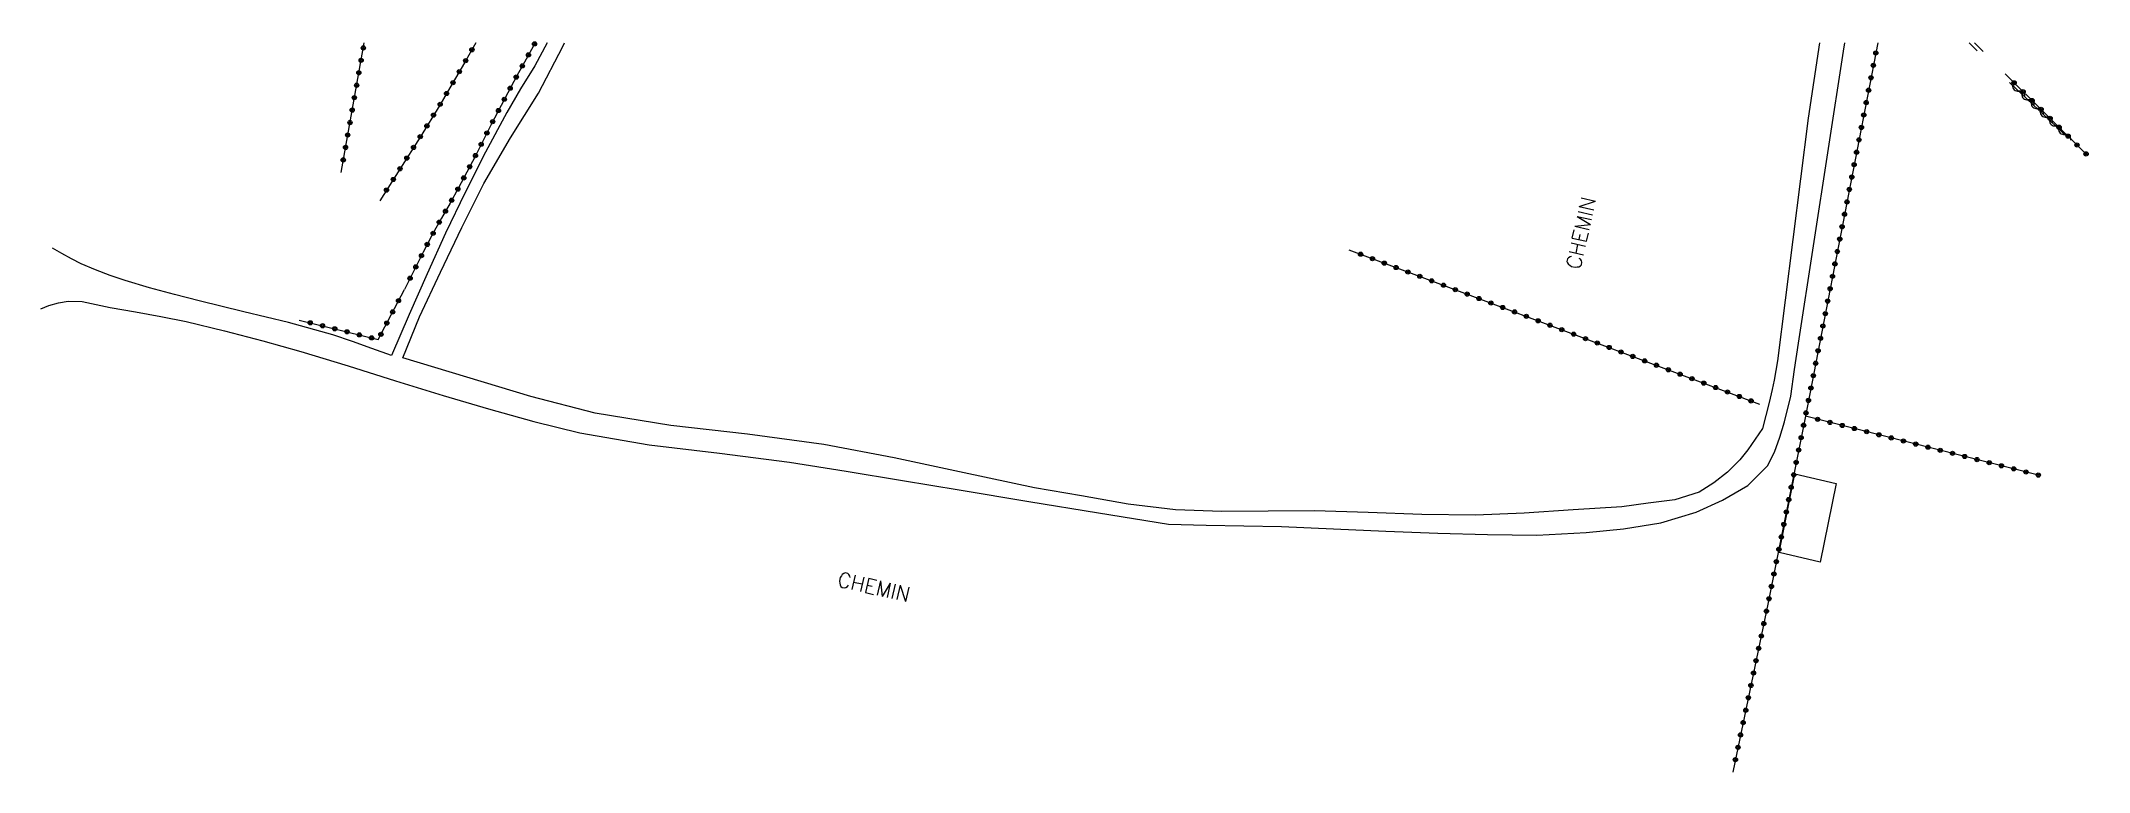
# Model space of a CAD drawing. Header units: millimetres. Extents: x 124000 to 124980, y 124000 to 125000.
# Drawn here: x 124577.5 to 124820.5, y 124913.5 to 125000.2 of the extents above; entities that cross this region are included whole.
import ezdxf
from ezdxf.enums import TextEntityAlignment as Align

# ---------------------------------------------------------------- set-up
doc = ezdxf.new("R2010")
doc.units = ezdxf.units.MM
doc.layers.get('0').update_dxf_attribs({"linetype": 'CONTINUOUS'})
for name, color, linetype in [('W0071', 7, 'CONTINUOUS'), ('W0104', 1, 'CONTINUOUS'), ('W0310', 3, 'CONTINUOUS'), ('W0323', 7, 'CONTINUOUS'), ('W0989', 7, 'CONTINUOUS')]:
    doc.layers.add(name, color=color, linetype=linetype)
doc.styles.get("Standard").update_dxf_attribs({"font": 'romans.shx', "width": 0.85})

msp = doc.modelspace()

# ---------------------------------------------------------------- texts
at = {"layer": 'W0989'}
for rotation, p in [(77.3423, (124759.3, 124973.21)), (347.3423, (124672.1, 124936.39))]:
    msp.add_text('CHEMIN', height=1.75, rotation=rotation, dxfattribs=at).set_placement(p, align=Align.MIDDLE_LEFT)

# ---------------------------------------------------------------- blocks, each defined once
blk = doc.blocks.new('t323o')
at = {"color": 0, "linetype": 'Continuous'}
for radius in [0.25, 0.15]:
    blk.add_circle((0, 0), radius, dxfattribs=at)
blk = doc.blocks.new('t310o')
at = {"color": 0, "linetype": 'Continuous'}
for centre, start, end in [((-0.5, 0.38), 216.8699, 323.1304), ((0.5, -0.37), 36.8699, 143.1303)]:
    blk.add_arc(centre, 0.625, start, end, dxfattribs=at)

# ---------------------------------------------------------------- linework, layer by layer
at = {"layer": 'W0071'}
for points in [[(124637.56, 125000), (124636.11, 124997.29), (124634.43, 124994.53), (124632.79, 124991.74), (124630.27, 124987.01), (124627.86, 124982.23), (124625.53, 124977.4), (124623.33, 124972.59), (124621.21, 124967.75), (124619.09, 124962.91), (124616.77, 124963.74), (124614.46, 124964.57), (124612.13, 124965.35), (124606.89, 124966.83), (124601.59, 124968.09), (124596.3, 124969.39), (124593.35, 124970.14), (124590.4, 124970.91), (124587.5, 124971.8), (124585.74, 124972.41), (124583.99, 124973.06), (124582.29, 124973.79), (124581.13, 124974.38), (124580, 124975), (124578.86, 124975.63)], [(124622.43, 124967.5), (124624.93, 124972.79), (124627.44, 124978.09), (124630.06, 124983.32), (124633.23, 124988.71), (124636.53, 124994.03), (124639.43, 124999.55), (124639.63, 125000)], [(124788.56, 125000), (124787.21, 124991.08), (124785.4, 124976.68), (124783.59, 124962.27), (124783.38, 124961.13), (124783.17, 124959.99), (124782.94, 124958.86), (124782.58, 124957.32), (124782.2, 124955.78), (124781.81, 124954.25), (124780.94, 124952.98), (124780.07, 124951.71), (124779.12, 124950.52), (124777.64, 124949.07), (124776.01, 124947.77), (124774.28, 124946.7), (124771.38, 124945.76), (124768.24, 124945.36), (124765.1, 124944.96), (124759.32, 124944.58), (124753.53, 124944.2), (124747.74, 124943.97), (124741.38, 124944.02), (124735.01, 124944.26), (124728.65, 124944.45), (124723.13, 124944.43), (124717.62, 124944.37), (124712.13, 124944.58), (124706.54, 124945.27), (124700.98, 124946.23), (124695.41, 124947.2)], [(124711.31, 124942.87), (124715.78, 124942.78), (124720.24, 124942.7), (124724.7, 124942.59), (124730.9, 124942.34), (124737.09, 124942.04), (124743.28, 124941.83), (124749.15, 124941.66), (124755.03, 124941.57), (124760.87, 124941.88), (124765.31, 124942.34), (124769.73, 124943.03), (124773.91, 124944.32), (124777.06, 124945.73), (124780.06, 124947.49), (124782.38, 124949.8), (124783.23, 124951.42), (124783.87, 124953.21), (124784.42, 124955.02), (124785.14, 124958.09), (124785.61, 124961.22), (124786.08, 124964.35), (124787.85, 124975.9), (124789.61, 124987.45), (124791.41, 124999), (124791.58, 125000)], [(124577.51, 124968.44), (124578.45, 124968.84), (124579.58, 124969.16), (124580.72, 124969.36), (124582.38, 124969.29), (124584.06, 124968.96), (124585.73, 124968.61), (124588.74, 124968.1), (124591.75, 124967.54), (124594.74, 124966.92), (124599.29, 124965.84), (124603.82, 124964.63), (124608.34, 124963.36), (124613.98, 124961.67), (124619.6, 124959.88), (124625.23, 124958.16), (124630.61, 124956.59), (124636.01, 124955.06), (124641.45, 124953.73), (124649.69, 124952.31), (124658.03, 124951.32), (124666.35, 124950.25), (124673.06, 124949.18), (124679.75, 124948.06), (124686.45, 124946.95), (124694.74, 124945.59), (124703.02, 124944.23), (124711.31, 124942.87)], [(124620.46, 124962.62), (124622.43, 124967.5)], [(124695.41, 124947.2), (124687.08, 124948.98), (124678.75, 124950.75), (124670.39, 124952.35), (124661.34, 124953.57), (124652.26, 124954.59), (124643.27, 124956.07), (124635.62, 124958.02), (124628.04, 124960.32), (124620.46, 124962.62)]]:
    msp.add_lwpolyline(points, dxfattribs=at)
at = {"layer": 'W0104'}
msp.add_lwpolyline([(124790.53, 124947.7), (124788.65, 124938.38), (124783.76, 124939.54), (124785.65, 124948.86)], close=True, dxfattribs=at)
at = {"layer": 'W0310'}
for points in [[(124807.26, 124999.06), (124806.3, 125000)], [(124811.11, 124995.29), (124818, 124988.81)]]:
    msp.add_lwpolyline(points, dxfattribs=at)
at = {"layer": 'W0323'}
for points in [[(124613.12, 124984.63), (124615.87, 125000)], [(124629.13, 125000), (124627.76, 124997.64), (124626.31, 124995.12), (124624.83, 124992.62), (124622.49, 124988.81), (124620.1, 124985.03), (124617.71, 124981.25)], [(124636.14, 125000), (124635.08, 124998.07), (124633.98, 124996.08), (124632.9, 124994.08), (124630.94, 124990.32), (124629.03, 124986.53), (124627.06, 124982.78), (124626.05, 124980.97), (124625.03, 124979.18), (124624.03, 124977.37), (124622.88, 124975.16), (124621.75, 124972.95), (124620.63, 124970.73)], [(124795.47, 125000), (124786.89, 124955.7), (124782.47, 124933.57), (124778.27, 124913.47)], [(124807.99, 124998.99), (124806.94, 125000)], [(124820.21, 124986.8), (124810.59, 124996.31)], [(124732.7, 124975.44), (124747.37, 124969.95), (124781.45, 124957.13)], [(124608.16, 124967.1), (124608.16, 124967.1), (124608.16, 124967.1), (124617.53, 124964.8), (124620.63, 124970.73)], [(124814.53, 124948.71), (124786.89, 124955.7)]]:
    msp.add_lwpolyline(points, dxfattribs=at)

# ---------------------------------------------------------------- block references
at = {"layer": 'W0310', "rotation": 316.739337341947}
for p in [(124812.2, 124994.27), (124813.29, 124993.24), (124814.39, 124992.21), (124815.48, 124991.18), (124816.57, 124990.15), (124817.66, 124989.13)]:
    msp.add_blockref('t310o', p, dxfattribs=at)
at = {"layer": 'W0323'}
for p, rotation in [((124615.76, 124999.4), 79.86709727514032), ((124628.65, 124999.18), 239.9547343925725), ((124636.08, 124999.88), 241.1506336363595), ((124615.5, 124997.92), 79.86709727514032), ((124627.9, 124997.88), 239.9547343925725), ((124634.63, 124997.26), 241.1384913081743), ((124635.36, 124998.57), 241.1506336363595), ((124794.95, 124997.33), 259.0337721634745), ((124795.24, 124998.8), 259.0337721634745), ((124614.97, 124994.97), 79.86709727514032), ((124615.23, 124996.45), 79.86709727514032), ((124626.4, 124995.28), 239.9717808402635), ((124627.15, 124996.58), 239.9717808402635), ((124633.19, 124994.62), 241.48793483997), ((124633.91, 124995.94), 241.48793483997), ((124794.38, 124994.38), 259.0337721634745), ((124794.67, 124995.85), 259.0337721634745), ((124811.65, 124995.26), 135.3329707398939), ((124614.44, 124992.02), 79.86709727514032), ((124614.7, 124993.49), 79.86709727514032), ((124624.88, 124992.7), 239.4685542793771), ((124625.64, 124993.99), 239.4685542793771), ((124631.8, 124991.97), 242.5466664921928), ((124632.49, 124993.3), 242.5466664921928), ((124794.1, 124992.91), 259.0337721634745), ((124812.72, 124994.21), 135.3329707398939), ((124813.79, 124993.15), 135.3329707398939), ((124814.86, 124992.1), 135.3329707398939), ((124614.18, 124990.54), 79.86709727514032), ((124623.31, 124990.14), 238.4294497639364), ((124624.09, 124991.42), 238.4294497639364), ((124631.11, 124990.64), 242.5466664921928), ((124793.53, 124989.96), 259.0337721634745), ((124793.81, 124991.44), 259.0337721634745), ((124815.92, 124991.04), 135.3329707398939), ((124816.99, 124989.99), 135.3329707398939), ((124613.65, 124987.59), 79.86709727514032), ((124613.91, 124989.06), 79.86709727514032), ((124621.72, 124987.59), 237.6929841815938), ((124622.52, 124988.86), 238.4294497639364), ((124629.75, 124987.96), 243.1631205959726), ((124630.43, 124989.3), 243.1631205959726), ((124792.96, 124987.02), 259.0337721634745), ((124793.24, 124988.49), 259.0337721634745), ((124818.06, 124988.93), 135.3329707398939), ((124819.12, 124987.88), 135.3329707398939), ((124613.38, 124986.11), 79.86709727514032), ((124620.12, 124985.06), 237.6929841815938), ((124620.92, 124986.32), 237.6929841815938), ((124628.38, 124985.29), 242.2987325018235), ((124629.07, 124986.62), 243.1631205959726), ((124792.67, 124985.55), 259.0337721634745), ((124820.19, 124986.82), 135.3329707398939), ((124618.51, 124982.52), 237.6821517982551), ((124619.32, 124983.79), 237.6821517982551), ((124626.98, 124982.64), 240.8053613736595), ((124627.68, 124983.97), 242.2987325018235), ((124792.1, 124982.6), 259.0337721634745), ((124792.39, 124984.07), 259.0337721634745), ((124625.51, 124980.02), 240.4097859986129), ((124626.25, 124981.33), 240.8053613736595), ((124791.82, 124981.13), 259.0337721634745), ((124624.05, 124977.4), 241.0531351111793), ((124624.77, 124978.72), 241.0531351111793), ((124791.24, 124978.18), 259.0337721634745), ((124791.53, 124979.66), 259.0337721634745), ((124623.35, 124976.08), 242.3832006086548), ((124734.1, 124974.92), 339.4915702699608), ((124790.67, 124975.24), 259.0337721634745), ((124790.96, 124976.71), 259.0337721634745), ((124621.99, 124973.41), 243.1978926240742), ((124622.66, 124974.74), 243.1978926240742), ((124735.51, 124974.39), 339.4915702699608), ((124736.91, 124973.86), 339.4915702699608), ((124738.32, 124973.34), 339.4915702699608), ((124739.72, 124972.81), 339.4915702699608), ((124790.39, 124973.77), 259.0337721634745), ((124621.31, 124972.07), 243.16692446131), ((124741.13, 124972.29), 339.4915702699608), ((124742.53, 124971.76), 339.4915702699608), ((124743.94, 124971.24), 339.4915702699608), ((124745.34, 124970.71), 339.4915702699608), ((124746.75, 124970.19), 339.4915702699608), ((124789.82, 124970.82), 259.0337721634745), ((124790.1, 124972.29), 259.0337721634745), ((124619.24, 124968.07), 62.37786626813064), ((124619.94, 124969.4), 62.37786626813064), ((124748.15, 124969.66), 339.3839117782436), ((124749.56, 124969.13), 339.3839117782436), ((124750.96, 124968.6), 339.3839117782436), ((124752.37, 124968.07), 339.3839117782436), ((124753.77, 124967.55), 339.3839117782436), ((124789.25, 124967.87), 259.0337721634745), ((124789.53, 124969.35), 259.0337721634745), ((124609.46, 124966.78), 346.1806567237751), ((124610.92, 124966.43), 346.1806567237751), ((124612.37, 124966.07), 346.1806567237751), ((124613.83, 124965.71), 346.1806567237751), ((124615.29, 124965.35), 346.1806567237751), ((124617.85, 124965.41), 62.37786626813064), ((124618.55, 124966.74), 62.37786626813064), ((124755.17, 124967.02), 339.3839117782436), ((124756.58, 124966.49), 339.3839117782436), ((124757.98, 124965.96), 339.3839117782436), ((124759.38, 124965.43), 339.3839117782436), ((124788.96, 124966.4), 259.0337721634745), ((124616.74, 124964.99), 346.1806567237751), ((124760.79, 124964.9), 339.3839117782436), ((124762.19, 124964.38), 339.3839117782436), ((124763.6, 124963.85), 339.3839117782436), ((124765, 124963.32), 339.3839117782436), ((124766.4, 124962.79), 339.3839117782436), ((124788.39, 124963.46), 259.0337721634745), ((124788.68, 124964.93), 259.0337721634745), ((124767.81, 124962.26), 339.3839117782436), ((124769.21, 124961.74), 339.3839117782436), ((124770.62, 124961.21), 339.3839117782436), ((124772.02, 124960.68), 339.3839117782436), ((124787.82, 124960.51), 259.0337721634745), ((124788.11, 124961.98), 259.0337721634745), ((124773.42, 124960.15), 339.3839117782436), ((124774.83, 124959.62), 339.3839117782436), ((124776.23, 124959.1), 339.3839117782436), ((124777.64, 124958.57), 339.3839117782436), ((124779.04, 124958.04), 339.3839117782436), ((124787.54, 124959.04), 259.0337721634745), ((124780.44, 124957.51), 339.3839117782436), ((124786.96, 124956.09), 259.0337721634745), ((124787.25, 124957.57), 259.0337721634745), ((124786.38, 124953.15), 258.7089904999642), ((124786.67, 124954.62), 258.7089904999642), ((124788.34, 124955.33), 165.8026804495317), ((124789.8, 124954.96), 165.8026804495317), ((124791.25, 124954.6), 165.8026804495317), ((124792.7, 124954.23), 165.8026804495317), ((124794.16, 124953.86), 165.8026804495317), ((124795.61, 124953.49), 165.8026804495317), ((124797.07, 124953.12), 165.8026804495317), ((124786.09, 124951.68), 258.7089904999642), ((124798.52, 124952.76), 165.8026804495317), ((124799.98, 124952.39), 165.8026804495317), ((124801.43, 124952.02), 165.8026804495317), ((124802.88, 124951.65), 165.8026804495317), ((124804.34, 124951.29), 165.8026804495317), ((124805.79, 124950.92), 165.8026804495317), ((124807.25, 124950.55), 165.8026804495317), ((124785.5, 124948.74), 258.7089904999642), ((124785.79, 124950.21), 258.7089904999642), ((124808.7, 124950.18), 165.8026804495317), ((124810.15, 124949.81), 165.8026804495317), ((124811.61, 124949.45), 165.8026804495317), ((124813.06, 124949.08), 165.8026804495317), ((124814.52, 124948.71), 165.8026804495317), ((124784.91, 124945.8), 258.7089904999642), ((124785.2, 124947.27), 258.7089904999642), ((124784.62, 124944.33), 258.7089904999642), ((124784.03, 124941.38), 258.7089904999642), ((124784.32, 124942.85), 258.7089904999642), ((124783.44, 124938.44), 258.7089904999642), ((124783.74, 124939.91), 258.7089904999642), ((124783.15, 124936.97), 258.7089904999642), ((124782.56, 124934.03), 258.7089904999642), ((124782.85, 124935.5), 258.7089904999642), ((124782.26, 124932.56), 258.2079164913134), ((124781.65, 124929.62), 258.2079164913134), ((124781.95, 124931.09), 258.2079164913134), ((124781.03, 124926.69), 258.2079164913134), ((124781.34, 124928.15), 258.2079164913134), ((124780.73, 124925.22), 258.2079164913134), ((124780.11, 124922.28), 258.2079164913134), ((124780.42, 124923.75), 258.2079164913134), ((124779.5, 124919.34), 258.2079164913134), ((124779.81, 124920.81), 258.2079164913134), ((124779.19, 124917.88), 258.2079164913134), ((124778.58, 124914.94), 258.2079164913134), ((124778.89, 124916.41), 258.2079164913134)]:
    msp.add_blockref('t323o', p, dxfattribs=dict(at, rotation=rotation))

msp.set_redraw_order([(e.dxf.handle, doc.entitydb.next_handle()) for e in msp.query("TEXT MTEXT ATTDEF DIMENSION ARC_DIMENSION")])  # texts and dimensions are drawn at this point

doc.saveas('drawing.dxf')
